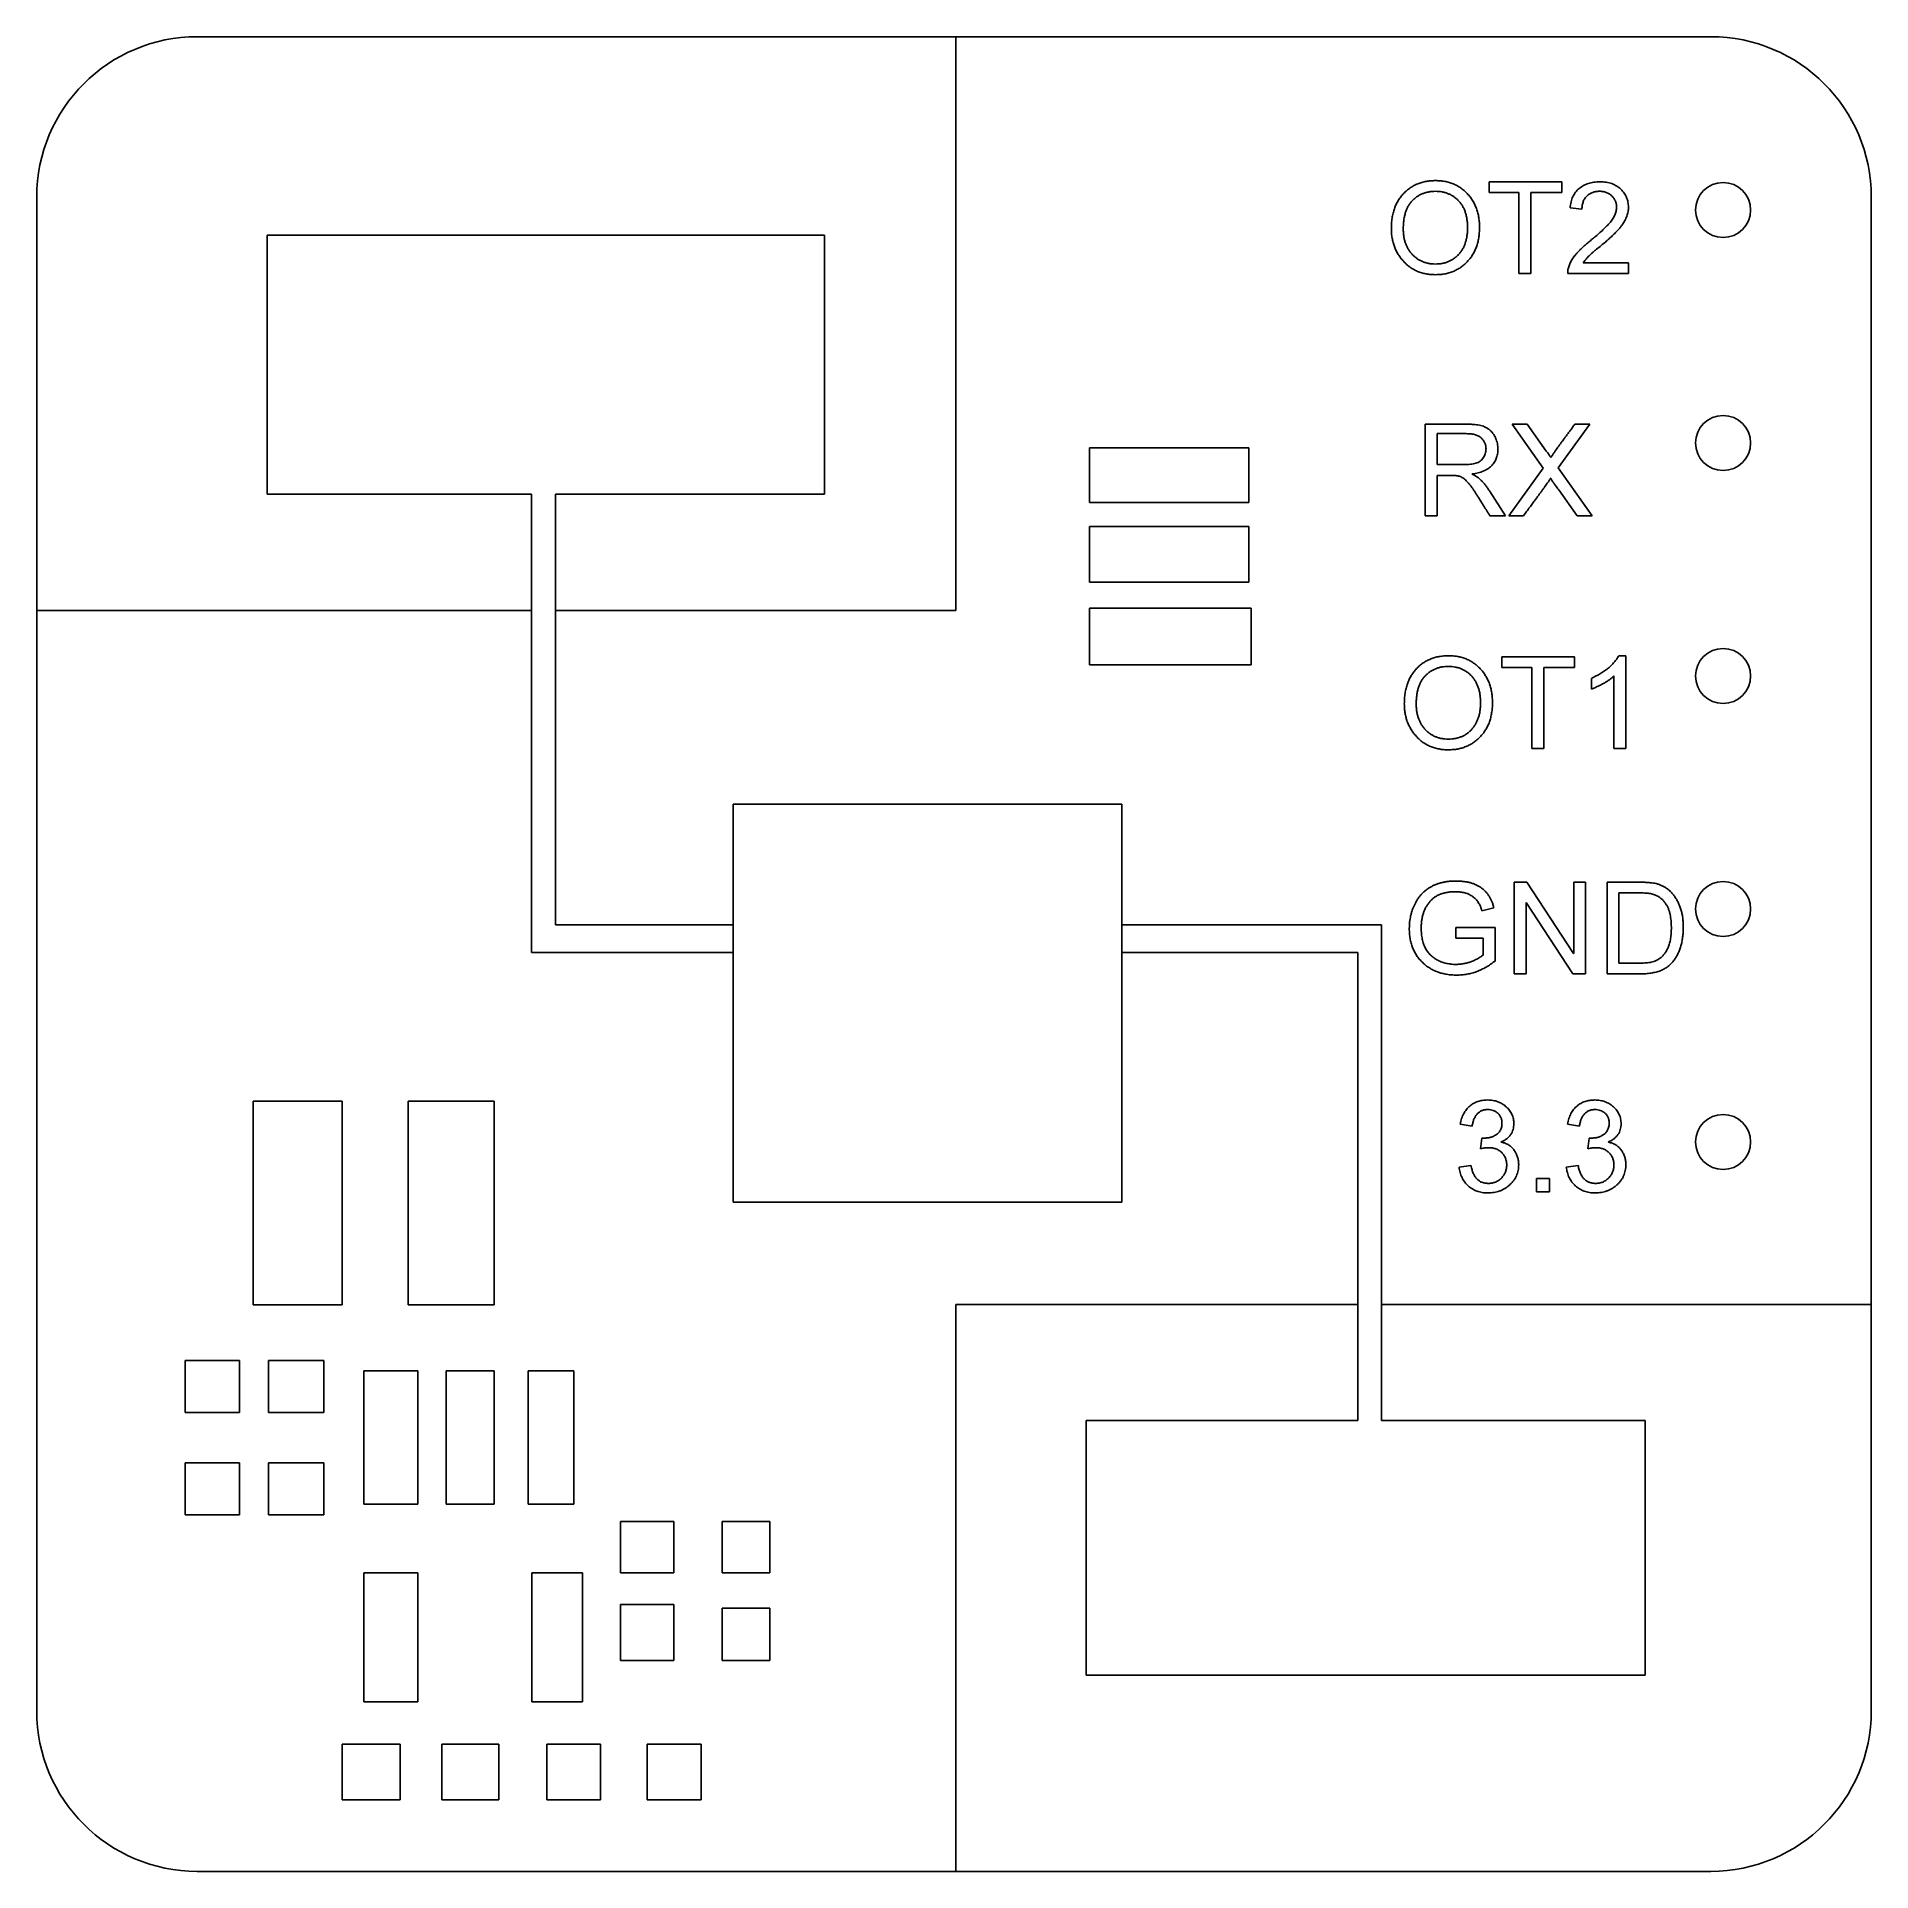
# Model space of a CAD drawing. Header units: millimetres. Extents: x -88.4 to -68.4, y 24.2 to 44.2.
import ezdxf

# ---------------------------------------------------------------- set-up
doc = ezdxf.new("R2010")
doc.units = ezdxf.units.MM

msp = doc.modelspace()

# ---------------------------------------------------------------- linework, layer by layer
at = {"color": 7, "linetype": 'Continuous', "lineweight": 25}
for p, q in [((-70.133, 44.161), (-86.633, 44.161)), ((-78.364, 37.907), (-78.364, 44.161)), ((-88.383, 42.411), (-88.383, 25.911)), ((-72.55, 42.463), (-72.55, 42.58)), ((-72.55, 42.58), (-71.758, 42.58)), ((-72.225, 42.463), (-72.55, 42.463)), ((-72.225, 41.58), (-72.225, 42.463)), ((-71.758, 42.463), (-72.096, 42.463)), ((-72.096, 42.463), (-72.096, 41.58)), ((-71.758, 42.58), (-71.758, 42.463)), ((-68.383, 42.411), (-68.383, 25.911)), ((-71.537, 42.281), (-71.667, 42.295)), ((-85.871, 41.998), (-85.871, 39.174)), ((-85.871, 41.998), (-79.794, 41.998)), ((-79.794, 41.998), (-79.794, 39.174)), ((-71.524, 41.696), (-71.031, 41.696)), ((-71.031, 41.696), (-71.031, 41.58)), ((-72.096, 41.58), (-72.225, 41.58)), ((-71.031, 41.58), (-71.693, 41.58)), ((-73.245, 38.938), (-73.245, 39.938)), ((-73.245, 39.938), (-72.806, 39.938)), ((-72.798, 39.834), (-73.116, 39.834)), ((-73.116, 39.834), (-73.116, 39.496)), ((-71.96, 39.459), (-72.297, 39.938)), ((-72.297, 39.938), (-72.134, 39.938)), ((-72.134, 39.938), (-71.926, 39.643)), ((-71.453, 39.938), (-71.797, 39.462)), ((-71.614, 39.938), (-71.453, 39.938)), ((-75.168, 39.679), (-76.907, 39.679)), ((-76.907, 39.679), (-76.907, 39.083)), ((-75.168, 39.083), (-75.168, 39.679)), ((-73.116, 39.496), (-72.831, 39.496)), ((-72.336, 38.938), (-71.96, 39.459)), ((-71.797, 39.462), (-71.427, 38.938)), ((-72.964, 39.379), (-73.116, 39.379)), ((-73.116, 39.379), (-73.116, 38.938)), ((-72.734, 39.395), (-72.734, 39.392)), ((-72.545, 39.21), (-72.372, 38.938)), ((-71.878, 39.347), (-71.88, 39.347)), ((-71.591, 38.938), (-71.791, 39.22)), ((-85.871, 39.174), (-82.99, 39.174)), ((-82.99, 34.177), (-82.99, 39.174)), ((-82.728, 39.174), (-79.794, 39.174)), ((-82.728, 34.48), (-82.728, 39.174)), ((-76.907, 39.083), (-75.168, 39.083)), ((-75.168, 38.821), (-76.907, 38.821)), ((-76.907, 38.821), (-76.907, 38.215)), ((-75.168, 38.215), (-75.168, 38.821)), ((-73.116, 38.938), (-73.245, 38.938)), ((-72.372, 38.938), (-72.54, 38.938)), ((-72.176, 38.938), (-72.336, 38.938)), ((-71.427, 38.938), (-71.591, 38.938)), ((-76.907, 38.215), (-75.168, 38.215)), ((-88.383, 37.907), (-82.99, 37.907)), ((-82.728, 37.907), (-78.364, 37.907)), ((-76.907, 37.931), (-76.907, 37.312)), ((-75.142, 37.931), (-76.907, 37.931)), ((-75.142, 37.312), (-75.142, 37.931)), ((-72.409, 37.283), (-72.409, 37.4)), ((-72.409, 37.4), (-71.617, 37.4)), ((-71.617, 37.4), (-71.617, 37.283)), ((-71.136, 37.413), (-71.058, 37.413)), ((-71.058, 37.413), (-71.058, 36.4)), ((-76.907, 37.312), (-75.142, 37.312)), ((-72.084, 37.283), (-72.409, 37.283)), ((-72.084, 36.4), (-72.084, 37.283)), ((-71.954, 37.283), (-71.954, 36.4)), ((-71.617, 37.283), (-71.954, 37.283)), ((-71.435, 37.05), (-71.435, 37.166)), ((-71.188, 36.4), (-71.188, 37.192)), ((-71.954, 36.4), (-72.084, 36.4)), ((-71.058, 36.4), (-71.188, 36.4)), ((-80.792, 35.795), (-80.792, 31.455)), ((-76.553, 35.795), (-80.792, 35.795)), ((-76.553, 31.455), (-76.553, 35.795)), ((-72.277, 33.944), (-72.277, 34.944)), ((-72.277, 34.944), (-72.137, 34.944)), ((-72.137, 34.944), (-71.63, 34.165)), ((-71.627, 34.165), (-71.627, 34.944)), ((-71.627, 34.944), (-71.497, 34.944)), ((-71.497, 34.944), (-71.497, 33.944)), ((-71.264, 34.944), (-70.917, 34.944)), ((-71.264, 33.944), (-71.264, 34.944)), ((-70.919, 34.827), (-71.134, 34.827)), ((-71.134, 34.827), (-71.134, 34.061)), ((-72.497, 34.665), (-72.627, 34.633)), ((-72.144, 34.724), (-72.147, 34.724)), ((-72.147, 34.724), (-72.147, 33.944)), ((-71.637, 33.944), (-72.144, 34.724)), ((-82.728, 34.48), (-80.792, 34.48)), ((-76.553, 34.48), (-73.721, 34.48)), ((-73.721, 29.074), (-73.721, 34.48)), ((-72.913, 34.334), (-72.913, 34.451)), ((-72.913, 34.451), (-72.485, 34.451)), ((-72.485, 34.451), (-72.485, 34.085)), ((-72.614, 34.334), (-72.913, 34.334)), ((-72.614, 34.15), (-72.614, 34.334)), ((-80.792, 34.177), (-82.99, 34.177)), ((-73.979, 34.177), (-76.553, 34.177)), ((-73.979, 29.074), (-73.979, 34.177)), ((-71.63, 34.165), (-71.627, 34.165)), ((-71.134, 34.061), (-70.914, 34.061)), ((-72.147, 33.944), (-72.277, 33.944)), ((-71.497, 33.944), (-71.637, 33.944)), ((-70.902, 33.944), (-71.264, 33.944)), ((-85.054, 32.558), (-86.023, 32.558)), ((-86.023, 32.558), (-86.023, 30.336)), ((-85.054, 30.336), (-85.054, 32.558)), ((-83.394, 32.558), (-84.335, 32.558)), ((-84.335, 32.558), (-84.335, 30.336)), ((-83.394, 30.336), (-83.394, 32.558)), ((-72.734, 32.284), (-72.864, 32.307)), ((-71.565, 32.284), (-71.695, 32.307)), ((-72.643, 32.037), (-72.629, 32.154)), ((-72.417, 32.113), (-72.417, 32.11)), ((-71.474, 32.037), (-71.46, 32.154)), ((-71.248, 32.113), (-71.248, 32.11)), ((-72.877, 31.838), (-72.747, 31.855)), ((-71.708, 31.838), (-71.578, 31.855)), ((-72.033, 31.57), (-72.033, 31.713)), ((-72.033, 31.713), (-71.89, 31.713)), ((-71.89, 31.713), (-71.89, 31.57)), ((-80.792, 31.455), (-76.553, 31.455)), ((-71.89, 31.57), (-72.033, 31.57)), ((-86.023, 30.336), (-85.054, 30.336)), ((-84.335, 30.336), (-83.394, 30.336)), ((-78.364, 30.341), (-78.364, 24.161)), ((-73.979, 30.341), (-78.364, 30.341)), ((-68.383, 30.341), (-73.721, 30.341)), ((-86.766, 29.729), (-86.766, 29.163)), ((-86.172, 29.729), (-86.766, 29.729)), ((-86.172, 29.163), (-86.172, 29.729)), ((-85.252, 29.729), (-85.857, 29.729)), ((-85.857, 29.729), (-85.857, 29.163)), ((-85.252, 29.163), (-85.252, 29.729)), ((-84.229, 29.619), (-84.818, 29.619)), ((-84.818, 29.619), (-84.818, 28.165)), ((-84.229, 28.165), (-84.229, 29.619)), ((-83.394, 29.619), (-83.918, 29.619)), ((-83.918, 29.619), (-83.918, 28.165)), ((-83.394, 28.165), (-83.394, 29.619)), ((-82.529, 29.619), (-83.026, 29.619)), ((-83.026, 29.619), (-83.026, 28.165)), ((-82.529, 28.165), (-82.529, 29.619)), ((-86.766, 29.163), (-86.172, 29.163)), ((-85.857, 29.163), (-85.252, 29.163)), ((-76.943, 29.074), (-76.943, 26.301)), ((-76.943, 29.074), (-73.979, 29.074)), ((-73.721, 29.074), (-70.849, 29.074)), ((-70.849, 29.074), (-70.849, 26.301)), ((-86.172, 28.616), (-86.766, 28.616)), ((-86.766, 28.616), (-86.766, 28.047)), ((-86.172, 28.047), (-86.172, 28.616)), ((-85.252, 28.616), (-85.857, 28.616)), ((-85.857, 28.616), (-85.857, 28.047)), ((-85.252, 28.047), (-85.252, 28.616)), ((-86.766, 28.047), (-86.172, 28.047)), ((-85.857, 28.047), (-85.252, 28.047)), ((-84.818, 28.165), (-84.229, 28.165)), ((-83.918, 28.165), (-83.394, 28.165)), ((-83.026, 28.165), (-82.529, 28.165)), ((-81.437, 27.976), (-82.018, 27.976)), ((-82.018, 27.976), (-82.018, 27.415)), ((-81.437, 27.415), (-81.437, 27.976)), ((-80.389, 27.976), (-80.91, 27.976)), ((-80.91, 27.976), (-80.91, 27.415)), ((-80.389, 27.415), (-80.389, 27.976)), ((-84.229, 27.415), (-84.818, 27.415)), ((-84.818, 27.415), (-84.818, 26.008)), ((-84.229, 26.008), (-84.229, 27.415)), ((-82.431, 27.415), (-82.985, 27.415)), ((-82.985, 27.415), (-82.985, 26.008)), ((-82.431, 26.008), (-82.431, 27.415)), ((-82.018, 27.415), (-81.437, 27.415)), ((-80.91, 27.415), (-80.389, 27.415)), ((-81.437, 27.07), (-82.018, 27.07)), ((-82.018, 27.07), (-82.018, 26.461)), ((-81.437, 26.461), (-81.437, 27.07)), ((-80.389, 27.029), (-80.91, 27.029)), ((-80.91, 27.029), (-80.91, 26.461)), ((-80.389, 26.461), (-80.389, 27.029)), ((-82.018, 26.461), (-81.437, 26.461)), ((-80.91, 26.461), (-80.389, 26.461)), ((-76.943, 26.301), (-70.849, 26.301)), ((-84.818, 26.008), (-84.229, 26.008)), ((-82.985, 26.008), (-82.431, 26.008)), ((-85.054, 25.549), (-85.054, 24.94)), ((-84.419, 25.549), (-85.054, 25.549)), ((-84.419, 24.94), (-84.419, 25.549)), ((-83.344, 25.549), (-83.966, 25.549)), ((-83.966, 25.549), (-83.966, 24.94)), ((-83.344, 24.94), (-83.344, 25.549)), ((-82.235, 25.549), (-82.823, 25.549)), ((-82.823, 25.549), (-82.823, 24.94)), ((-82.235, 24.94), (-82.235, 25.549)), ((-81.728, 25.549), (-81.728, 24.94)), ((-81.139, 25.549), (-81.728, 25.549)), ((-81.139, 24.94), (-81.139, 25.549)), ((-85.054, 24.94), (-84.419, 24.94)), ((-83.966, 24.94), (-83.344, 24.94)), ((-82.823, 24.94), (-82.235, 24.94)), ((-81.728, 24.94), (-81.139, 24.94)), ((-86.633, 24.161), (-70.133, 24.161))]:
    msp.add_line(p, q, dxfattribs=at)
for centre in [(-69.999, 42.272), (-69.999, 39.732), (-69.999, 37.192), (-69.999, 34.652), (-69.999, 32.112)]:
    msp.add_circle(centre, 0.3, dxfattribs=at)
for centre, start, end in [((-86.633, 42.411), 90, 180), ((-70.133, 42.411), 0, 90), ((-86.633, 25.911), 180, 270), ((-70.133, 25.911), 270, 0)]:
    msp.add_arc(centre, 1.75, start, end, dxfattribs=at)
for points, knots in [([(-73.615, 42.067), (-73.615, 42.087), (-73.614, 42.126), (-73.608, 42.182), (-73.597, 42.236), (-73.583, 42.286), (-73.564, 42.332), (-73.541, 42.376), (-73.513, 42.416), (-73.482, 42.453), (-73.447, 42.485), (-73.41, 42.514), (-73.37, 42.539), (-73.327, 42.558), (-73.282, 42.574), (-73.235, 42.585), (-73.185, 42.591), (-73.151, 42.592), (-73.134, 42.593)], [0, 0, 0, 0, 0.074037, 0.144428, 0.211637, 0.276125, 0.338544, 0.399437, 0.459605, 0.519785, 0.579272, 0.637814, 0.695505, 0.753465, 0.812484, 0.87264, 0.935038, 1, 1, 1, 1]), ([(-73.132, 42.476), (-73.145, 42.475), (-73.169, 42.475), (-73.206, 42.47), (-73.24, 42.462), (-73.273, 42.451), (-73.304, 42.437), (-73.333, 42.419), (-73.361, 42.399), (-73.386, 42.375), (-73.41, 42.348), (-73.43, 42.317), (-73.447, 42.284), (-73.461, 42.246), (-73.472, 42.206), (-73.48, 42.162), (-73.484, 42.114), (-73.485, 42.082), (-73.485, 42.065)], [0, 0, 0, 0, 0.061495, 0.120451, 0.177741, 0.23352, 0.288935, 0.344168, 0.399858, 0.456896, 0.514973, 0.574063, 0.635665, 0.70015, 0.768259, 0.840702, 0.91771, 1, 1, 1, 1]), ([(-73.134, 42.593), (-73.116, 42.592), (-73.083, 42.591), (-73.033, 42.584), (-72.986, 42.574), (-72.942, 42.558), (-72.899, 42.538), (-72.86, 42.514), (-72.822, 42.485), (-72.788, 42.452), (-72.756, 42.415), (-72.729, 42.375), (-72.706, 42.332), (-72.687, 42.287), (-72.672, 42.239), (-72.661, 42.188), (-72.655, 42.134), (-72.654, 42.097), (-72.654, 42.078)], [0, 0, 0, 0, 0.065264, 0.127961, 0.188859, 0.248124, 0.306916, 0.365692, 0.425153, 0.485797, 0.546969, 0.607852, 0.668843, 0.730965, 0.79455, 0.8601, 0.92859, 1, 1, 1, 1]), ([(-72.784, 42.078), (-72.784, 42.094), (-72.785, 42.124), (-72.79, 42.168), (-72.797, 42.209), (-72.808, 42.247), (-72.822, 42.283), (-72.839, 42.316), (-72.859, 42.346), (-72.883, 42.373), (-72.908, 42.397), (-72.935, 42.418), (-72.964, 42.436), (-72.995, 42.45), (-73.027, 42.462), (-73.061, 42.47), (-73.096, 42.475), (-73.12, 42.475), (-73.132, 42.476)], [0, 0, 0, 0, 0.078037, 0.151676, 0.221676, 0.288198, 0.352262, 0.414107, 0.474464, 0.534601, 0.593625, 0.651184, 0.707789, 0.764307, 0.821075, 0.878816, 0.938298, 1, 1, 1, 1]), ([(-71.667, 42.295), (-71.666, 42.306), (-71.664, 42.328), (-71.657, 42.36), (-71.648, 42.389), (-71.637, 42.417), (-71.623, 42.443), (-71.607, 42.466), (-71.588, 42.488), (-71.567, 42.507), (-71.544, 42.524), (-71.52, 42.539), (-71.494, 42.551), (-71.467, 42.562), (-71.438, 42.57), (-71.407, 42.575), (-71.376, 42.579), (-71.354, 42.579), (-71.343, 42.58)], [0, 0, 0, 0, 0.070085, 0.137236, 0.201132, 0.26315, 0.322954, 0.382026, 0.440615, 0.499701, 0.559325, 0.618554, 0.678147, 0.738605, 0.8007, 0.864629, 0.930799, 1, 1, 1, 1]), ([(-71.346, 42.476), (-71.352, 42.476), (-71.365, 42.475), (-71.384, 42.473), (-71.403, 42.469), (-71.42, 42.464), (-71.437, 42.457), (-71.453, 42.448), (-71.468, 42.438), (-71.482, 42.427), (-71.495, 42.414), (-71.506, 42.399), (-71.516, 42.383), (-71.523, 42.366), (-71.529, 42.347), (-71.534, 42.326), (-71.537, 42.304), (-71.537, 42.289), (-71.537, 42.281)], [0, 0, 0, 0, 0.064488, 0.126062, 0.186541, 0.245613, 0.303978, 0.361647, 0.420002, 0.478942, 0.537989, 0.597039, 0.657479, 0.719297, 0.784173, 0.852137, 0.92366, 1, 1, 1, 1]), ([(-71.161, 42.303), (-71.161, 42.309), (-71.161, 42.321), (-71.163, 42.339), (-71.167, 42.356), (-71.173, 42.371), (-71.181, 42.387), (-71.19, 42.401), (-71.201, 42.415), (-71.213, 42.427), (-71.226, 42.438), (-71.241, 42.448), (-71.256, 42.457), (-71.273, 42.464), (-71.29, 42.469), (-71.308, 42.473), (-71.326, 42.475), (-71.339, 42.476), (-71.346, 42.476)], [0, 0, 0, 0, 0.0644848, 0.1273482, 0.1877637, 0.2473294, 0.3062334, 0.3664025, 0.426546, 0.4888033, 0.5513071, 0.6130563, 0.6745852, 0.7368055, 0.7997463, 0.8641874, 0.9305092, 1, 1, 1, 1]), ([(-71.343, 42.58), (-71.331, 42.579), (-71.307, 42.579), (-71.274, 42.575), (-71.242, 42.569), (-71.212, 42.56), (-71.184, 42.548), (-71.158, 42.534), (-71.134, 42.518), (-71.113, 42.499), (-71.094, 42.478), (-71.077, 42.456), (-71.063, 42.433), (-71.051, 42.409), (-71.042, 42.384), (-71.035, 42.357), (-71.031, 42.33), (-71.031, 42.312), (-71.031, 42.302)], [0, 0, 0, 0, 0.076662, 0.148987, 0.21826, 0.284681, 0.348513, 0.410697, 0.472296, 0.533623, 0.594277, 0.652895, 0.710208, 0.767123, 0.824078, 0.88119, 0.939775, 1, 1, 1, 1]), ([(-71.412, 41.965), (-71.396, 41.978), (-71.364, 42.004), (-71.319, 42.045), (-71.276, 42.087), (-71.243, 42.122), (-71.219, 42.151), (-71.203, 42.172), (-71.19, 42.194), (-71.179, 42.216), (-71.171, 42.238), (-71.165, 42.259), (-71.161, 42.281), (-71.161, 42.296), (-71.161, 42.303)], [0, 0, 0, 0, 0.143947, 0.28452, 0.420927, 0.554781, 0.619129, 0.680324, 0.738559, 0.793914, 0.847435, 0.899339, 0.949944, 1, 1, 1, 1]), ([(-71.031, 42.302), (-71.031, 42.294), (-71.031, 42.278), (-71.035, 42.254), (-71.04, 42.23), (-71.048, 42.205), (-71.058, 42.181), (-71.07, 42.156), (-71.084, 42.132), (-71.1, 42.107), (-71.12, 42.081), (-71.144, 42.053), (-71.173, 42.024), (-71.205, 41.992), (-71.242, 41.958), (-71.283, 41.922), (-71.328, 41.884), (-71.36, 41.858), (-71.377, 41.845)], [0, 0, 0, 0, 0.040455, 0.081582, 0.123379, 0.166494, 0.210763, 0.256566, 0.304152, 0.353837, 0.408095, 0.469805, 0.538854, 0.615392, 0.699979, 0.7922, 0.892368, 1, 1, 1, 1]), ([(-73.134, 41.567), (-73.151, 41.567), (-73.186, 41.568), (-73.236, 41.575), (-73.284, 41.586), (-73.33, 41.602), (-73.372, 41.623), (-73.412, 41.648), (-73.449, 41.678), (-73.484, 41.712), (-73.514, 41.749), (-73.541, 41.788), (-73.564, 41.83), (-73.583, 41.874), (-73.597, 41.919), (-73.607, 41.967), (-73.614, 42.016), (-73.615, 42.05), (-73.615, 42.067)], [0, 0, 0, 0, 0.068096, 0.133348, 0.196322, 0.257414, 0.317923, 0.378242, 0.439064, 0.501367, 0.563746, 0.624913, 0.685578, 0.746196, 0.807451, 0.86988, 0.933737, 1, 1, 1, 1]), ([(-73.485, 42.065), (-73.485, 42.051), (-73.484, 42.024), (-73.48, 41.984), (-73.472, 41.946), (-73.462, 41.911), (-73.448, 41.877), (-73.431, 41.845), (-73.411, 41.816), (-73.388, 41.788), (-73.363, 41.764), (-73.336, 41.742), (-73.307, 41.724), (-73.276, 41.709), (-73.243, 41.698), (-73.209, 41.689), (-73.172, 41.684), (-73.148, 41.684), (-73.135, 41.683)], [0, 0, 0, 0, 0.071533, 0.139956, 0.205808, 0.269463, 0.331689, 0.392831, 0.453853, 0.515015, 0.575668, 0.635026, 0.69346, 0.752254, 0.811476, 0.872112, 0.934738, 1, 1, 1, 1]), ([(-73.135, 41.683), (-73.122, 41.684), (-73.097, 41.684), (-73.061, 41.689), (-73.026, 41.697), (-72.994, 41.709), (-72.963, 41.724), (-72.933, 41.742), (-72.906, 41.763), (-72.881, 41.787), (-72.858, 41.815), (-72.838, 41.845), (-72.822, 41.878), (-72.808, 41.913), (-72.797, 41.951), (-72.79, 41.991), (-72.785, 42.034), (-72.784, 42.063), (-72.784, 42.078)], [0, 0, 0, 0, 0.064079, 0.12558, 0.18472, 0.242881, 0.299849, 0.357027, 0.414732, 0.473493, 0.533227, 0.593674, 0.654898, 0.717882, 0.783415, 0.852072, 0.924012, 1, 1, 1, 1]), ([(-72.654, 42.078), (-72.654, 42.059), (-72.655, 42.023), (-72.662, 41.969), (-72.672, 41.918), (-72.687, 41.87), (-72.706, 41.825), (-72.729, 41.783), (-72.757, 41.743), (-72.788, 41.707), (-72.823, 41.674), (-72.86, 41.645), (-72.9, 41.621), (-72.942, 41.601), (-72.987, 41.585), (-73.034, 41.574), (-73.083, 41.568), (-73.116, 41.567), (-73.134, 41.567)], [0, 0, 0, 0, 0.071384, 0.139871, 0.20538, 0.268924, 0.330774, 0.391859, 0.452728, 0.514071, 0.574921, 0.634417, 0.693249, 0.752122, 0.811578, 0.872171, 0.934782, 1, 1, 1, 1]), ([(-71.693, 41.58), (-71.693, 41.587), (-71.692, 41.601), (-71.69, 41.622), (-71.685, 41.643), (-71.678, 41.664), (-71.67, 41.685), (-71.66, 41.707), (-71.647, 41.728), (-71.634, 41.75), (-71.617, 41.772), (-71.597, 41.796), (-71.574, 41.821), (-71.548, 41.847), (-71.519, 41.875), (-71.486, 41.904), (-71.45, 41.934), (-71.425, 41.954), (-71.412, 41.965)], [0, 0, 0, 0, 0.042477, 0.08565, 0.129524, 0.174739, 0.220787, 0.268692, 0.318506, 0.370382, 0.42632, 0.488607, 0.55713, 0.632277, 0.714149, 0.802849, 0.897837, 1, 1, 1, 1]), ([(-71.377, 41.845), (-71.385, 41.838), (-71.402, 41.824), (-71.426, 41.803), (-71.448, 41.784), (-71.468, 41.765), (-71.485, 41.747), (-71.5, 41.729), (-71.513, 41.713), (-71.521, 41.702), (-71.524, 41.696)], [0, 0, 0, 0, 0.160798, 0.31022, 0.449838, 0.579748, 0.698723, 0.809036, 0.908834, 1, 1, 1, 1]), ([(-72.806, 39.938), (-72.792, 39.937), (-72.764, 39.937), (-72.725, 39.935), (-72.689, 39.932), (-72.656, 39.927), (-72.626, 39.919), (-72.598, 39.909), (-72.572, 39.895), (-72.548, 39.878), (-72.526, 39.858), (-72.507, 39.836), (-72.491, 39.811), (-72.478, 39.784), (-72.467, 39.755), (-72.459, 39.726), (-72.454, 39.695), (-72.454, 39.675), (-72.453, 39.664)], [0, 0, 0, 0, 0.084552, 0.161651, 0.232262, 0.296143, 0.355439, 0.413597, 0.470773, 0.52826, 0.58558, 0.643006, 0.700577, 0.760038, 0.819822, 0.879416, 0.939193, 1, 1, 1, 1]), ([(-72.583, 39.666), (-72.583, 39.672), (-72.584, 39.683), (-72.586, 39.7), (-72.59, 39.716), (-72.595, 39.731), (-72.602, 39.746), (-72.611, 39.759), (-72.622, 39.773), (-72.633, 39.785), (-72.647, 39.797), (-72.662, 39.807), (-72.68, 39.815), (-72.7, 39.822), (-72.722, 39.827), (-72.745, 39.831), (-72.771, 39.833), (-72.789, 39.834), (-72.798, 39.834)], [0, 0, 0, 0, 0.055303, 0.109712, 0.162029, 0.21445, 0.266219, 0.319686, 0.373095, 0.428928, 0.486353, 0.54582, 0.609352, 0.676326, 0.74874, 0.82669, 0.909867, 1, 1, 1, 1]), ([(-71.877, 39.574), (-71.875, 39.576), (-71.872, 39.581), (-71.867, 39.59), (-71.859, 39.601), (-71.85, 39.614), (-71.84, 39.629), (-71.827, 39.646), (-71.813, 39.666), (-71.798, 39.687), (-71.781, 39.711), (-71.762, 39.737), (-71.741, 39.765), (-71.719, 39.796), (-71.695, 39.828), (-71.669, 39.863), (-71.642, 39.899), (-71.623, 39.925), (-71.614, 39.938)], [0, 0, 0, 0, 0.016819, 0.0400089, 0.0693393, 0.1044391, 0.145684, 0.1929667, 0.2467638, 0.3059739, 0.3716972, 0.4432012, 0.520487, 0.6045514, 0.6940353, 0.7900293, 0.8918066, 1, 1, 1, 1]), ([(-72.831, 39.496), (-72.817, 39.496), (-72.791, 39.497), (-72.755, 39.499), (-72.723, 39.504), (-72.695, 39.51), (-72.67, 39.52), (-72.648, 39.533), (-72.629, 39.549), (-72.613, 39.569), (-72.6, 39.591), (-72.59, 39.615), (-72.584, 39.64), (-72.583, 39.658), (-72.583, 39.666)], [0, 0, 0, 0, 0.119215, 0.226264, 0.320347, 0.40261, 0.477704, 0.550816, 0.623553, 0.698563, 0.77432, 0.848531, 0.923327, 1, 1, 1, 1]), ([(-72.453, 39.664), (-72.453, 39.655), (-72.454, 39.637), (-72.457, 39.611), (-72.463, 39.586), (-72.471, 39.562), (-72.481, 39.54), (-72.493, 39.519), (-72.508, 39.499), (-72.525, 39.482), (-72.543, 39.465), (-72.565, 39.45), (-72.588, 39.437), (-72.613, 39.425), (-72.64, 39.415), (-72.669, 39.407), (-72.701, 39.4), (-72.722, 39.396), (-72.734, 39.395)], [0, 0, 0, 0, 0.064012, 0.125213, 0.184445, 0.241563, 0.297774, 0.353676, 0.409838, 0.466736, 0.524745, 0.584127, 0.645851, 0.709815, 0.777088, 0.847642, 0.921822, 1, 1, 1, 1]), ([(-71.926, 39.643), (-71.92, 39.636), (-71.91, 39.624), (-71.897, 39.606), (-71.886, 39.589), (-71.88, 39.579), (-71.877, 39.574)], [0, 0, 0, 0, 0.295862, 0.562483, 0.796379, 1, 1, 1, 1]), ([(-72.54, 38.938), (-72.546, 38.947), (-72.558, 38.966), (-72.575, 38.993), (-72.591, 39.019), (-72.606, 39.044), (-72.621, 39.067), (-72.635, 39.088), (-72.647, 39.109), (-72.659, 39.127), (-72.67, 39.145), (-72.68, 39.161), (-72.689, 39.175), (-72.698, 39.188), (-72.705, 39.2), (-72.712, 39.211), (-72.718, 39.219), (-72.727, 39.234), (-72.741, 39.253), (-72.759, 39.277), (-72.778, 39.299), (-72.797, 39.32), (-72.817, 39.337), (-72.835, 39.351), (-72.854, 39.362), (-72.872, 39.369), (-72.892, 39.374), (-72.913, 39.377), (-72.938, 39.379), (-72.955, 39.379), (-72.964, 39.379)], [0, 0, 0, 0, 0.052584, 0.102532, 0.150044, 0.194854, 0.237295, 0.276766, 0.313802, 0.348469, 0.380166, 0.409595, 0.43632, 0.460416, 0.482071, 0.501022, 0.517347, 0.531229, 0.580301, 0.627455, 0.672761, 0.716394, 0.757174, 0.793372, 0.826363, 0.855764, 0.885539, 0.919593, 0.957496, 1, 1, 1, 1]), ([(-72.734, 39.392), (-72.725, 39.388), (-72.708, 39.38), (-72.683, 39.364), (-72.659, 39.346), (-72.635, 39.324), (-72.612, 39.3), (-72.589, 39.273), (-72.567, 39.243), (-72.553, 39.221), (-72.545, 39.21)], [0, 0, 0, 0, 0.105239, 0.214408, 0.328864, 0.448974, 0.57541, 0.708841, 0.850185, 1, 1, 1, 1]), ([(-71.88, 39.347), (-71.881, 39.346), (-71.882, 39.343), (-71.886, 39.337), (-71.891, 39.328), (-71.899, 39.316), (-71.91, 39.301), (-71.923, 39.283), (-71.938, 39.262), (-71.955, 39.237), (-71.975, 39.21), (-71.997, 39.18), (-72.021, 39.147), (-72.047, 39.111), (-72.076, 39.072), (-72.108, 39.03), (-72.141, 38.985), (-72.164, 38.954), (-72.176, 38.938)], [0, 0, 0, 0, 0.006491, 0.019997, 0.041292, 0.069931, 0.10604, 0.149851, 0.200808, 0.259565, 0.325704, 0.399879, 0.480966, 0.569763, 0.666273, 0.769695, 0.881152, 1, 1, 1, 1]), ([(-71.791, 39.22), (-71.796, 39.228), (-71.807, 39.242), (-71.822, 39.263), (-71.835, 39.282), (-71.847, 39.298), (-71.857, 39.313), (-71.865, 39.326), (-71.872, 39.337), (-71.876, 39.344), (-71.878, 39.347)], [0, 0, 0, 0, 0.181863, 0.347869, 0.498037, 0.630207, 0.747311, 0.847905, 0.93236, 1, 1, 1, 1]), ([(-73.474, 36.888), (-73.473, 36.908), (-73.473, 36.947), (-73.466, 37.003), (-73.456, 37.056), (-73.441, 37.106), (-73.422, 37.153), (-73.399, 37.196), (-73.372, 37.237), (-73.341, 37.273), (-73.306, 37.306), (-73.269, 37.335), (-73.229, 37.359), (-73.186, 37.379), (-73.141, 37.394), (-73.094, 37.405), (-73.044, 37.412), (-73.01, 37.413), (-72.992, 37.413)], [0, 0, 0, 0, 0.074037, 0.144428, 0.211637, 0.276125, 0.338544, 0.399437, 0.459605, 0.519785, 0.579272, 0.637814, 0.695505, 0.753465, 0.812484, 0.87264, 0.935038, 1, 1, 1, 1]), ([(-72.992, 37.413), (-72.975, 37.413), (-72.941, 37.412), (-72.892, 37.405), (-72.845, 37.394), (-72.8, 37.379), (-72.758, 37.359), (-72.718, 37.334), (-72.681, 37.305), (-72.646, 37.272), (-72.615, 37.236), (-72.587, 37.196), (-72.565, 37.153), (-72.545, 37.108), (-72.531, 37.059), (-72.52, 37.008), (-72.514, 36.954), (-72.513, 36.918), (-72.513, 36.899)], [0, 0, 0, 0, 0.065264, 0.127961, 0.188859, 0.248124, 0.306916, 0.365692, 0.425153, 0.485797, 0.546969, 0.607852, 0.668843, 0.730965, 0.79455, 0.8601, 0.92859, 1, 1, 1, 1]), ([(-71.435, 37.166), (-71.417, 37.175), (-71.383, 37.191), (-71.335, 37.218), (-71.291, 37.247), (-71.251, 37.277), (-71.215, 37.309), (-71.185, 37.342), (-71.158, 37.376), (-71.143, 37.401), (-71.136, 37.413)], [0, 0, 0, 0, 0.1482821, 0.2888971, 0.4216958, 0.5480396, 0.6676239, 0.7823659, 0.8925439, 1, 1, 1, 1]), ([(-72.991, 37.296), (-73.003, 37.296), (-73.028, 37.295), (-73.064, 37.291), (-73.099, 37.283), (-73.132, 37.272), (-73.162, 37.257), (-73.192, 37.24), (-73.219, 37.219), (-73.245, 37.196), (-73.269, 37.169), (-73.289, 37.138), (-73.306, 37.104), (-73.32, 37.067), (-73.331, 37.026), (-73.338, 36.982), (-73.343, 36.935), (-73.344, 36.902), (-73.344, 36.885)], [0, 0, 0, 0, 0.061495, 0.120451, 0.177741, 0.23352, 0.288935, 0.344168, 0.399858, 0.456896, 0.514973, 0.574063, 0.635665, 0.70015, 0.768259, 0.840702, 0.91771, 1, 1, 1, 1]), ([(-72.643, 36.899), (-72.643, 36.914), (-72.644, 36.944), (-72.648, 36.988), (-72.656, 37.029), (-72.667, 37.068), (-72.681, 37.103), (-72.698, 37.136), (-72.718, 37.166), (-72.741, 37.193), (-72.767, 37.218), (-72.794, 37.239), (-72.823, 37.257), (-72.854, 37.271), (-72.886, 37.283), (-72.919, 37.29), (-72.955, 37.295), (-72.979, 37.296), (-72.991, 37.296)], [0, 0, 0, 0, 0.078037, 0.151676, 0.221676, 0.288198, 0.352262, 0.414107, 0.474464, 0.534601, 0.593625, 0.651184, 0.707789, 0.764307, 0.821075, 0.878816, 0.938298, 1, 1, 1, 1]), ([(-71.188, 37.192), (-71.196, 37.185), (-71.212, 37.171), (-71.238, 37.151), (-71.266, 37.132), (-71.296, 37.114), (-71.328, 37.097), (-71.362, 37.08), (-71.398, 37.064), (-71.422, 37.054), (-71.435, 37.05)], [0, 0, 0, 0, 0.110903, 0.224974, 0.34254, 0.464136, 0.591145, 0.722791, 0.85901, 1, 1, 1, 1]), ([(-72.992, 36.387), (-73.01, 36.388), (-73.045, 36.388), (-73.095, 36.396), (-73.143, 36.407), (-73.188, 36.423), (-73.231, 36.443), (-73.271, 36.468), (-73.308, 36.498), (-73.342, 36.532), (-73.373, 36.569), (-73.4, 36.609), (-73.423, 36.65), (-73.442, 36.694), (-73.456, 36.74), (-73.466, 36.787), (-73.473, 36.837), (-73.473, 36.871), (-73.474, 36.888)], [0, 0, 0, 0, 0.068096, 0.133348, 0.196322, 0.257414, 0.317923, 0.378242, 0.439064, 0.501367, 0.563746, 0.624913, 0.685578, 0.746196, 0.807451, 0.86988, 0.933737, 1, 1, 1, 1]), ([(-73.344, 36.885), (-73.344, 36.872), (-73.343, 36.844), (-73.339, 36.805), (-73.331, 36.767), (-73.32, 36.731), (-73.306, 36.698), (-73.29, 36.666), (-73.27, 36.636), (-73.247, 36.609), (-73.222, 36.584), (-73.195, 36.563), (-73.166, 36.545), (-73.135, 36.53), (-73.102, 36.518), (-73.068, 36.51), (-73.031, 36.505), (-73.006, 36.504), (-72.994, 36.504)], [0, 0, 0, 0, 0.071533, 0.139956, 0.205808, 0.269463, 0.331689, 0.392831, 0.453853, 0.515015, 0.575668, 0.635026, 0.69346, 0.752254, 0.811476, 0.872112, 0.934738, 1, 1, 1, 1]), ([(-72.994, 36.504), (-72.981, 36.504), (-72.956, 36.505), (-72.92, 36.51), (-72.885, 36.518), (-72.852, 36.53), (-72.821, 36.544), (-72.792, 36.562), (-72.765, 36.584), (-72.74, 36.608), (-72.717, 36.636), (-72.697, 36.666), (-72.681, 36.698), (-72.667, 36.733), (-72.656, 36.771), (-72.648, 36.811), (-72.644, 36.854), (-72.643, 36.884), (-72.643, 36.899)], [0, 0, 0, 0, 0.064079, 0.12558, 0.18472, 0.242881, 0.299849, 0.357027, 0.414732, 0.473493, 0.533227, 0.593674, 0.654898, 0.717882, 0.783415, 0.852072, 0.924012, 1, 1, 1, 1]), ([(-72.513, 36.899), (-72.513, 36.88), (-72.514, 36.843), (-72.521, 36.79), (-72.531, 36.739), (-72.545, 36.691), (-72.565, 36.646), (-72.588, 36.603), (-72.615, 36.564), (-72.647, 36.527), (-72.682, 36.494), (-72.719, 36.466), (-72.759, 36.441), (-72.801, 36.422), (-72.846, 36.406), (-72.892, 36.395), (-72.942, 36.389), (-72.975, 36.388), (-72.992, 36.387)], [0, 0, 0, 0, 0.071384, 0.139871, 0.20538, 0.268924, 0.330774, 0.391859, 0.452728, 0.514071, 0.574921, 0.634417, 0.693249, 0.752122, 0.811578, 0.872171, 0.934782, 1, 1, 1, 1]), ([(-73.42, 34.44), (-73.419, 34.452), (-73.419, 34.475), (-73.416, 34.509), (-73.411, 34.543), (-73.405, 34.576), (-73.397, 34.609), (-73.387, 34.641), (-73.375, 34.672), (-73.361, 34.702), (-73.346, 34.732), (-73.329, 34.76), (-73.31, 34.786), (-73.289, 34.81), (-73.267, 34.833), (-73.243, 34.854), (-73.217, 34.873), (-73.189, 34.891), (-73.16, 34.907), (-73.129, 34.92), (-73.096, 34.932), (-73.062, 34.941), (-73.027, 34.948), (-72.99, 34.953), (-72.951, 34.957), (-72.924, 34.957), (-72.911, 34.957)], [0, 0, 0, 0, 0.042626, 0.084615, 0.12613, 0.167233, 0.208149, 0.248892, 0.289745, 0.330668, 0.371442, 0.411382, 0.450576, 0.489591, 0.528479, 0.567467, 0.606756, 0.646617, 0.687069, 0.728218, 0.769978, 0.813193, 0.857452, 0.903207, 0.950688, 1, 1, 1, 1]), ([(-72.92, 34.84), (-72.935, 34.84), (-72.964, 34.84), (-73.005, 34.834), (-73.044, 34.826), (-73.081, 34.814), (-73.114, 34.798), (-73.145, 34.78), (-73.172, 34.757), (-73.197, 34.731), (-73.219, 34.703), (-73.238, 34.672), (-73.254, 34.64), (-73.267, 34.605), (-73.277, 34.568), (-73.284, 34.529), (-73.289, 34.488), (-73.289, 34.46), (-73.29, 34.445)], [0, 0, 0, 0, 0.072424, 0.140388, 0.205018, 0.266678, 0.326414, 0.384287, 0.442094, 0.500056, 0.558491, 0.616818, 0.67579, 0.736131, 0.798188, 0.862747, 0.929899, 1, 1, 1, 1]), ([(-72.627, 34.633), (-72.63, 34.641), (-72.634, 34.657), (-72.644, 34.681), (-72.655, 34.703), (-72.667, 34.723), (-72.68, 34.742), (-72.695, 34.759), (-72.711, 34.775), (-72.729, 34.788), (-72.748, 34.801), (-72.768, 34.811), (-72.79, 34.821), (-72.814, 34.828), (-72.838, 34.833), (-72.864, 34.837), (-72.892, 34.84), (-72.911, 34.84), (-72.92, 34.84)], [0, 0, 0, 0, 0.067302, 0.131577, 0.19378, 0.254032, 0.312789, 0.37054, 0.427802, 0.485104, 0.542537, 0.601488, 0.661725, 0.723763, 0.78872, 0.855949, 0.926282, 1, 1, 1, 1]), ([(-72.911, 34.957), (-72.897, 34.957), (-72.87, 34.956), (-72.83, 34.953), (-72.793, 34.947), (-72.757, 34.94), (-72.724, 34.929), (-72.693, 34.917), (-72.664, 34.902), (-72.637, 34.885), (-72.612, 34.865), (-72.589, 34.843), (-72.568, 34.819), (-72.55, 34.793), (-72.533, 34.764), (-72.519, 34.734), (-72.507, 34.7), (-72.501, 34.677), (-72.497, 34.665)], [0, 0, 0, 0, 0.075231, 0.147003, 0.215331, 0.280743, 0.343744, 0.404164, 0.463227, 0.520621, 0.577342, 0.634161, 0.691377, 0.749286, 0.808435, 0.869975, 0.93369, 1, 1, 1, 1]), ([(-70.562, 34.453), (-70.563, 34.465), (-70.563, 34.489), (-70.566, 34.525), (-70.57, 34.56), (-70.575, 34.593), (-70.584, 34.625), (-70.595, 34.656), (-70.609, 34.685), (-70.626, 34.713), (-70.645, 34.737), (-70.665, 34.759), (-70.687, 34.777), (-70.71, 34.791), (-70.734, 34.803), (-70.757, 34.812), (-70.78, 34.818), (-70.803, 34.822), (-70.828, 34.825), (-70.856, 34.826), (-70.886, 34.827), (-70.908, 34.827), (-70.919, 34.827)], [0, 0, 0, 0, 0.061357, 0.121175, 0.178908, 0.235041, 0.290058, 0.344108, 0.39777, 0.45147, 0.503915, 0.553032, 0.599725, 0.644814, 0.688229, 0.729729, 0.769222, 0.807569, 0.84788, 0.893125, 0.944046, 1, 1, 1, 1]), ([(-70.917, 34.944), (-70.902, 34.944), (-70.874, 34.944), (-70.833, 34.942), (-70.795, 34.939), (-70.76, 34.935), (-70.727, 34.929), (-70.695, 34.92), (-70.664, 34.906), (-70.633, 34.89), (-70.604, 34.871), (-70.577, 34.848), (-70.552, 34.821), (-70.528, 34.791), (-70.507, 34.759), (-70.488, 34.724), (-70.472, 34.687), (-70.458, 34.647), (-70.446, 34.603), (-70.438, 34.556), (-70.433, 34.504), (-70.433, 34.468), (-70.433, 34.45)], [0, 0, 0, 0, 0.055194, 0.106608, 0.153813, 0.197347, 0.238796, 0.280476, 0.322655, 0.36589, 0.409694, 0.454274, 0.500141, 0.547408, 0.59608, 0.645809, 0.696939, 0.749546, 0.805312, 0.865144, 0.930031, 1, 1, 1, 1]), ([(-72.902, 33.931), (-72.921, 33.932), (-72.958, 33.932), (-73.012, 33.939), (-73.064, 33.95), (-73.112, 33.965), (-73.158, 33.985), (-73.201, 34.009), (-73.241, 34.037), (-73.278, 34.07), (-73.311, 34.106), (-73.34, 34.145), (-73.365, 34.187), (-73.385, 34.232), (-73.4, 34.28), (-73.412, 34.331), (-73.418, 34.385), (-73.419, 34.421), (-73.42, 34.44)], [0, 0, 0, 0, 0.0695214, 0.1357453, 0.1996341, 0.2615442, 0.3221053, 0.3817468, 0.4415639, 0.50185, 0.5620809, 0.6214762, 0.6808383, 0.7409183, 0.8021948, 0.8654606, 0.9312223, 1, 1, 1, 1]), ([(-73.29, 34.445), (-73.29, 34.434), (-73.289, 34.413), (-73.287, 34.382), (-73.283, 34.353), (-73.279, 34.325), (-73.272, 34.298), (-73.264, 34.272), (-73.255, 34.248), (-73.244, 34.225), (-73.232, 34.204), (-73.219, 34.184), (-73.204, 34.166), (-73.187, 34.148), (-73.17, 34.132), (-73.151, 34.118), (-73.13, 34.105), (-73.109, 34.093), (-73.086, 34.082), (-73.063, 34.073), (-73.039, 34.065), (-73.015, 34.059), (-72.99, 34.054), (-72.965, 34.051), (-72.939, 34.048), (-72.922, 34.048), (-72.913, 34.048)], [0, 0, 0, 0, 0.051936, 0.102003, 0.149714, 0.195775, 0.240126, 0.282884, 0.324428, 0.364593, 0.404083, 0.442847, 0.480942, 0.519057, 0.557431, 0.595897, 0.634843, 0.674742, 0.715064, 0.755085, 0.794944, 0.835415, 0.875695, 0.916565, 0.957865, 1, 1, 1, 1]), ([(-70.914, 34.061), (-70.904, 34.061), (-70.882, 34.062), (-70.852, 34.063), (-70.823, 34.066), (-70.795, 34.069), (-70.768, 34.075), (-70.741, 34.084), (-70.714, 34.097), (-70.692, 34.111), (-70.674, 34.124), (-70.662, 34.135), (-70.65, 34.148), (-70.638, 34.162), (-70.627, 34.178), (-70.617, 34.195), (-70.607, 34.213), (-70.598, 34.233), (-70.589, 34.255), (-70.582, 34.278), (-70.576, 34.303), (-70.571, 34.33), (-70.567, 34.358), (-70.564, 34.388), (-70.563, 34.42), (-70.563, 34.441), (-70.562, 34.453)], [0, 0, 0, 0, 0.053403, 0.103865, 0.151485, 0.196281, 0.240453, 0.286921, 0.335428, 0.387072, 0.413869, 0.441823, 0.470207, 0.500144, 0.531334, 0.563924, 0.598338, 0.634101, 0.671792, 0.711756, 0.753743, 0.797971, 0.844497, 0.893799, 0.945602, 1, 1, 1, 1]), ([(-70.433, 34.45), (-70.433, 34.432), (-70.433, 34.396), (-70.439, 34.345), (-70.447, 34.296), (-70.458, 34.249), (-70.473, 34.204), (-70.491, 34.162), (-70.513, 34.123), (-70.534, 34.092), (-70.552, 34.069), (-70.567, 34.053), (-70.583, 34.038), (-70.6, 34.024), (-70.619, 34.011), (-70.639, 34), (-70.66, 33.989), (-70.682, 33.979), (-70.705, 33.971), (-70.73, 33.964), (-70.756, 33.958), (-70.783, 33.953), (-70.811, 33.949), (-70.84, 33.946), (-70.87, 33.945), (-70.891, 33.944), (-70.902, 33.944)], [0, 0, 0, 0, 0.068349, 0.1339, 0.196897, 0.257755, 0.316883, 0.374282, 0.43106, 0.487121, 0.515078, 0.542879, 0.57068, 0.598998, 0.627424, 0.656542, 0.686176, 0.716662, 0.748019, 0.780123, 0.813699, 0.848157, 0.884188, 0.921347, 0.959927, 1, 1, 1, 1]), ([(-72.913, 34.048), (-72.9, 34.048), (-72.874, 34.049), (-72.834, 34.054), (-72.796, 34.062), (-72.758, 34.073), (-72.721, 34.087), (-72.684, 34.105), (-72.649, 34.126), (-72.626, 34.142), (-72.614, 34.15)], [0, 0, 0, 0, 0.123858, 0.246581, 0.36856, 0.491028, 0.61474, 0.740403, 0.868298, 1, 1, 1, 1]), ([(-72.485, 34.085), (-72.5, 34.073), (-72.532, 34.049), (-72.582, 34.018), (-72.632, 33.991), (-72.684, 33.969), (-72.737, 33.952), (-72.791, 33.94), (-72.846, 33.933), (-72.884, 33.932), (-72.902, 33.931)], [0, 0, 0, 0, 0.132771, 0.2616705, 0.3873639, 0.5103202, 0.6322473, 0.7540654, 0.8761372, 1, 1, 1, 1]), ([(-72.864, 32.307), (-72.862, 32.317), (-72.858, 32.338), (-72.849, 32.368), (-72.839, 32.396), (-72.826, 32.422), (-72.813, 32.446), (-72.797, 32.467), (-72.78, 32.487), (-72.76, 32.504), (-72.74, 32.52), (-72.718, 32.533), (-72.695, 32.545), (-72.672, 32.553), (-72.647, 32.561), (-72.621, 32.566), (-72.595, 32.569), (-72.577, 32.569), (-72.568, 32.57)], [0, 0, 0, 0, 0.074787, 0.146633, 0.214618, 0.279675, 0.342759, 0.404109, 0.463882, 0.523619, 0.582915, 0.640879, 0.698836, 0.757273, 0.815676, 0.875558, 0.937024, 1, 1, 1, 1]), ([(-72.564, 32.466), (-72.57, 32.466), (-72.581, 32.465), (-72.597, 32.463), (-72.613, 32.459), (-72.628, 32.454), (-72.642, 32.447), (-72.655, 32.439), (-72.667, 32.43), (-72.679, 32.419), (-72.689, 32.406), (-72.699, 32.392), (-72.707, 32.377), (-72.715, 32.361), (-72.721, 32.344), (-72.726, 32.325), (-72.731, 32.305), (-72.733, 32.291), (-72.734, 32.284)], [0, 0, 0, 0, 0.061959, 0.122186, 0.17973, 0.236582, 0.29227, 0.348503, 0.404657, 0.463016, 0.522074, 0.581952, 0.644643, 0.709584, 0.777191, 0.84763, 0.921631, 1, 1, 1, 1]), ([(-72.568, 32.57), (-72.557, 32.569), (-72.538, 32.569), (-72.509, 32.565), (-72.481, 32.56), (-72.455, 32.552), (-72.429, 32.541), (-72.406, 32.528), (-72.383, 32.513), (-72.362, 32.495), (-72.343, 32.476), (-72.326, 32.456), (-72.311, 32.435), (-72.3, 32.412), (-72.29, 32.389), (-72.284, 32.364), (-72.28, 32.338), (-72.28, 32.321), (-72.279, 32.312)], [0, 0, 0, 0, 0.070235, 0.137594, 0.203089, 0.267151, 0.330048, 0.392636, 0.455731, 0.519656, 0.582935, 0.643782, 0.703219, 0.761571, 0.819735, 0.878684, 0.938235, 1, 1, 1, 1]), ([(-72.409, 32.315), (-72.409, 32.321), (-72.41, 32.332), (-72.412, 32.349), (-72.415, 32.364), (-72.42, 32.379), (-72.427, 32.392), (-72.435, 32.405), (-72.445, 32.416), (-72.459, 32.43), (-72.479, 32.444), (-72.506, 32.457), (-72.534, 32.465), (-72.554, 32.465), (-72.564, 32.466)], [0, 0, 0, 0, 0.072114, 0.140478, 0.205899, 0.26895, 0.33076, 0.392113, 0.453352, 0.515569, 0.638064, 0.757591, 0.876458, 1, 1, 1, 1]), ([(-71.695, 32.307), (-71.693, 32.317), (-71.689, 32.338), (-71.68, 32.368), (-71.67, 32.396), (-71.658, 32.422), (-71.644, 32.446), (-71.628, 32.467), (-71.611, 32.487), (-71.591, 32.504), (-71.571, 32.52), (-71.549, 32.533), (-71.527, 32.545), (-71.503, 32.553), (-71.478, 32.561), (-71.453, 32.566), (-71.426, 32.569), (-71.408, 32.569), (-71.399, 32.57)], [0, 0, 0, 0, 0.074787, 0.146633, 0.214618, 0.279675, 0.342759, 0.404109, 0.463882, 0.523619, 0.582915, 0.640879, 0.698836, 0.757273, 0.815676, 0.875558, 0.937024, 1, 1, 1, 1]), ([(-71.395, 32.466), (-71.401, 32.466), (-71.412, 32.465), (-71.428, 32.463), (-71.444, 32.459), (-71.459, 32.454), (-71.473, 32.447), (-71.486, 32.439), (-71.498, 32.43), (-71.51, 32.419), (-71.52, 32.406), (-71.53, 32.392), (-71.538, 32.377), (-71.546, 32.361), (-71.552, 32.344), (-71.557, 32.325), (-71.562, 32.305), (-71.564, 32.291), (-71.565, 32.284)], [0, 0, 0, 0, 0.061959, 0.122186, 0.17973, 0.236582, 0.29227, 0.348503, 0.404657, 0.463016, 0.522074, 0.581952, 0.644643, 0.709584, 0.777191, 0.84763, 0.921631, 1, 1, 1, 1]), ([(-71.399, 32.57), (-71.389, 32.569), (-71.369, 32.569), (-71.34, 32.565), (-71.312, 32.56), (-71.286, 32.552), (-71.261, 32.541), (-71.237, 32.528), (-71.214, 32.513), (-71.193, 32.495), (-71.174, 32.476), (-71.157, 32.456), (-71.143, 32.435), (-71.131, 32.412), (-71.122, 32.389), (-71.115, 32.364), (-71.111, 32.338), (-71.111, 32.321), (-71.111, 32.312)], [0, 0, 0, 0, 0.070235, 0.137594, 0.203089, 0.267151, 0.330048, 0.392636, 0.455731, 0.519656, 0.582935, 0.643782, 0.703219, 0.761571, 0.819735, 0.878684, 0.938235, 1, 1, 1, 1]), ([(-71.24, 32.315), (-71.241, 32.321), (-71.241, 32.332), (-71.243, 32.349), (-71.247, 32.364), (-71.252, 32.379), (-71.259, 32.392), (-71.266, 32.405), (-71.276, 32.416), (-71.291, 32.43), (-71.311, 32.444), (-71.337, 32.457), (-71.365, 32.465), (-71.385, 32.465), (-71.395, 32.466)], [0, 0, 0, 0, 0.0721144, 0.1404779, 0.2058993, 0.2689504, 0.3307597, 0.3921132, 0.4533522, 0.5155688, 0.6380641, 0.7575907, 0.8764581, 1, 1, 1, 1]), ([(-72.629, 32.154), (-72.621, 32.154), (-72.607, 32.154), (-72.587, 32.155), (-72.569, 32.156), (-72.553, 32.158), (-72.538, 32.162), (-72.522, 32.166), (-72.506, 32.173), (-72.489, 32.181), (-72.473, 32.191), (-72.457, 32.202), (-72.444, 32.216), (-72.431, 32.232), (-72.421, 32.25), (-72.414, 32.27), (-72.41, 32.292), (-72.41, 32.307), (-72.409, 32.315)], [0, 0, 0, 0, 0.074342, 0.140212, 0.198239, 0.248015, 0.296538, 0.348146, 0.40483, 0.466036, 0.528879, 0.591252, 0.654054, 0.718273, 0.783961, 0.851802, 0.922892, 1, 1, 1, 1]), ([(-72.279, 32.312), (-72.28, 32.301), (-72.281, 32.279), (-72.287, 32.248), (-72.298, 32.219), (-72.313, 32.192), (-72.333, 32.169), (-72.357, 32.147), (-72.385, 32.128), (-72.406, 32.118), (-72.417, 32.113)], [0, 0, 0, 0, 0.129948, 0.252622, 0.370257, 0.487123, 0.606052, 0.729005, 0.859775, 1, 1, 1, 1]), ([(-71.46, 32.154), (-71.453, 32.154), (-71.438, 32.154), (-71.418, 32.155), (-71.4, 32.156), (-71.384, 32.158), (-71.369, 32.162), (-71.354, 32.166), (-71.337, 32.173), (-71.321, 32.181), (-71.304, 32.191), (-71.289, 32.202), (-71.275, 32.216), (-71.263, 32.232), (-71.253, 32.25), (-71.246, 32.27), (-71.241, 32.292), (-71.241, 32.307), (-71.24, 32.315)], [0, 0, 0, 0, 0.074342, 0.140212, 0.198239, 0.248015, 0.296538, 0.348146, 0.40483, 0.466036, 0.528879, 0.591252, 0.654054, 0.718273, 0.783961, 0.851802, 0.922892, 1, 1, 1, 1]), ([(-71.111, 32.312), (-71.111, 32.301), (-71.112, 32.279), (-71.118, 32.248), (-71.129, 32.219), (-71.144, 32.192), (-71.164, 32.169), (-71.188, 32.147), (-71.216, 32.128), (-71.237, 32.118), (-71.248, 32.113)], [0, 0, 0, 0, 0.129948, 0.252622, 0.370257, 0.487123, 0.606052, 0.729005, 0.859775, 1, 1, 1, 1]), ([(-72.555, 32.05), (-72.562, 32.05), (-72.575, 32.05), (-72.596, 32.047), (-72.619, 32.043), (-72.635, 32.039), (-72.643, 32.037)], [0, 0, 0, 0, 0.212678, 0.449598, 0.711787, 1, 1, 1, 1]), ([(-72.357, 31.862), (-72.357, 31.869), (-72.358, 31.882), (-72.361, 31.901), (-72.365, 31.919), (-72.371, 31.936), (-72.379, 31.953), (-72.388, 31.968), (-72.399, 31.983), (-72.412, 31.997), (-72.426, 32.009), (-72.442, 32.021), (-72.458, 32.03), (-72.475, 32.037), (-72.494, 32.043), (-72.514, 32.047), (-72.534, 32.05), (-72.548, 32.05), (-72.555, 32.05)], [0, 0, 0, 0, 0.06497, 0.127173, 0.188391, 0.2481, 0.306767, 0.366181, 0.426197, 0.488054, 0.549995, 0.611213, 0.672592, 0.734, 0.797266, 0.862361, 0.929735, 1, 1, 1, 1]), ([(-72.417, 32.11), (-72.409, 32.108), (-72.394, 32.105), (-72.373, 32.098), (-72.353, 32.089), (-72.334, 32.079), (-72.317, 32.067), (-72.302, 32.054), (-72.288, 32.038), (-72.275, 32.021), (-72.264, 32.003), (-72.254, 31.985), (-72.246, 31.966), (-72.239, 31.947), (-72.234, 31.927), (-72.23, 31.907), (-72.228, 31.887), (-72.228, 31.873), (-72.227, 31.866)], [0, 0, 0, 0, 0.069294, 0.135808, 0.200305, 0.262881, 0.324252, 0.386163, 0.447582, 0.510862, 0.573915, 0.635387, 0.69664, 0.75668, 0.817202, 0.877251, 0.938481, 1, 1, 1, 1]), ([(-71.387, 32.05), (-71.393, 32.05), (-71.406, 32.05), (-71.427, 32.047), (-71.45, 32.043), (-71.466, 32.039), (-71.474, 32.037)], [0, 0, 0, 0, 0.212678, 0.449598, 0.711787, 1, 1, 1, 1]), ([(-71.188, 31.862), (-71.189, 31.869), (-71.189, 31.882), (-71.192, 31.901), (-71.196, 31.919), (-71.202, 31.936), (-71.21, 31.953), (-71.219, 31.968), (-71.23, 31.983), (-71.243, 31.997), (-71.257, 32.009), (-71.273, 32.021), (-71.289, 32.03), (-71.307, 32.037), (-71.325, 32.043), (-71.345, 32.047), (-71.365, 32.05), (-71.379, 32.05), (-71.387, 32.05)], [0, 0, 0, 0, 0.06497, 0.127173, 0.188391, 0.2481, 0.306767, 0.366181, 0.426197, 0.488054, 0.549995, 0.611213, 0.672592, 0.734, 0.797266, 0.862361, 0.929735, 1, 1, 1, 1]), ([(-71.248, 32.11), (-71.241, 32.108), (-71.226, 32.105), (-71.204, 32.098), (-71.184, 32.089), (-71.166, 32.079), (-71.149, 32.067), (-71.133, 32.054), (-71.119, 32.038), (-71.106, 32.021), (-71.095, 32.003), (-71.085, 31.985), (-71.077, 31.966), (-71.07, 31.947), (-71.065, 31.927), (-71.061, 31.907), (-71.059, 31.887), (-71.059, 31.873), (-71.059, 31.866)], [0, 0, 0, 0, 0.069294, 0.135808, 0.200305, 0.262881, 0.324252, 0.386163, 0.447582, 0.510862, 0.573915, 0.635387, 0.69664, 0.75668, 0.817202, 0.877251, 0.938481, 1, 1, 1, 1]), ([(-72.561, 31.557), (-72.572, 31.557), (-72.593, 31.557), (-72.624, 31.561), (-72.653, 31.567), (-72.681, 31.576), (-72.707, 31.586), (-72.732, 31.6), (-72.756, 31.615), (-72.778, 31.633), (-72.798, 31.654), (-72.816, 31.675), (-72.832, 31.699), (-72.845, 31.724), (-72.857, 31.75), (-72.866, 31.778), (-72.873, 31.808), (-72.875, 31.828), (-72.877, 31.838)], [0, 0, 0, 0, 0.068615, 0.134607, 0.198352, 0.260121, 0.321044, 0.381619, 0.441679, 0.502745, 0.563503, 0.623899, 0.683599, 0.744381, 0.805237, 0.868227, 0.932858, 1, 1, 1, 1]), ([(-72.747, 31.855), (-72.745, 31.847), (-72.742, 31.832), (-72.736, 31.81), (-72.73, 31.789), (-72.722, 31.77), (-72.713, 31.753), (-72.704, 31.737), (-72.693, 31.722), (-72.682, 31.709), (-72.67, 31.698), (-72.656, 31.688), (-72.642, 31.679), (-72.627, 31.672), (-72.611, 31.667), (-72.594, 31.663), (-72.575, 31.661), (-72.563, 31.661), (-72.557, 31.661)], [0, 0, 0, 0, 0.080713, 0.156935, 0.22874, 0.297258, 0.36284, 0.424381, 0.483457, 0.540926, 0.596885, 0.651894, 0.706716, 0.762089, 0.818292, 0.876492, 0.937094, 1, 1, 1, 1]), ([(-72.227, 31.866), (-72.228, 31.855), (-72.228, 31.833), (-72.233, 31.801), (-72.241, 31.771), (-72.252, 31.743), (-72.265, 31.715), (-72.283, 31.69), (-72.303, 31.665), (-72.326, 31.643), (-72.351, 31.623), (-72.377, 31.605), (-72.405, 31.59), (-72.434, 31.578), (-72.464, 31.568), (-72.495, 31.562), (-72.528, 31.558), (-72.55, 31.557), (-72.561, 31.557)], [0, 0, 0, 0, 0.065218, 0.128177, 0.189241, 0.249064, 0.309115, 0.369632, 0.43093, 0.494516, 0.558177, 0.620689, 0.682563, 0.744168, 0.806224, 0.869164, 0.933603, 1, 1, 1, 1]), ([(-72.557, 31.661), (-72.55, 31.661), (-72.537, 31.661), (-72.517, 31.664), (-72.498, 31.669), (-72.48, 31.675), (-72.462, 31.683), (-72.445, 31.693), (-72.43, 31.705), (-72.415, 31.719), (-72.402, 31.734), (-72.39, 31.75), (-72.38, 31.766), (-72.371, 31.784), (-72.365, 31.802), (-72.361, 31.822), (-72.358, 31.842), (-72.357, 31.855), (-72.357, 31.862)], [0, 0, 0, 0, 0.064963, 0.127835, 0.189379, 0.249923, 0.310549, 0.371916, 0.434234, 0.497888, 0.562017, 0.62446, 0.685827, 0.747032, 0.808183, 0.870827, 0.934423, 1, 1, 1, 1]), ([(-71.392, 31.557), (-71.403, 31.557), (-71.424, 31.557), (-71.455, 31.561), (-71.484, 31.567), (-71.512, 31.576), (-71.539, 31.586), (-71.563, 31.6), (-71.587, 31.615), (-71.609, 31.633), (-71.629, 31.654), (-71.647, 31.675), (-71.663, 31.699), (-71.677, 31.724), (-71.688, 31.75), (-71.697, 31.778), (-71.704, 31.808), (-71.707, 31.828), (-71.708, 31.838)], [0, 0, 0, 0, 0.068615, 0.134607, 0.198352, 0.260121, 0.321044, 0.381619, 0.441679, 0.502745, 0.563503, 0.623899, 0.683599, 0.744381, 0.805237, 0.868227, 0.932858, 1, 1, 1, 1]), ([(-71.578, 31.855), (-71.577, 31.847), (-71.574, 31.832), (-71.568, 31.81), (-71.561, 31.789), (-71.553, 31.77), (-71.545, 31.753), (-71.535, 31.737), (-71.525, 31.722), (-71.513, 31.709), (-71.501, 31.698), (-71.488, 31.688), (-71.473, 31.679), (-71.458, 31.672), (-71.442, 31.667), (-71.425, 31.663), (-71.407, 31.661), (-71.394, 31.661), (-71.388, 31.661)], [0, 0, 0, 0, 0.080713, 0.156935, 0.22874, 0.297258, 0.36284, 0.424381, 0.483457, 0.540926, 0.596885, 0.651894, 0.706716, 0.762089, 0.818292, 0.876492, 0.937094, 1, 1, 1, 1]), ([(-71.059, 31.866), (-71.059, 31.855), (-71.06, 31.833), (-71.064, 31.801), (-71.072, 31.771), (-71.083, 31.743), (-71.096, 31.715), (-71.114, 31.69), (-71.134, 31.665), (-71.157, 31.643), (-71.182, 31.623), (-71.208, 31.605), (-71.236, 31.59), (-71.265, 31.578), (-71.295, 31.568), (-71.326, 31.562), (-71.359, 31.558), (-71.381, 31.557), (-71.392, 31.557)], [0, 0, 0, 0, 0.065218, 0.128177, 0.189241, 0.249064, 0.309115, 0.369632, 0.43093, 0.494516, 0.558177, 0.620689, 0.682563, 0.744168, 0.806224, 0.869164, 0.933603, 1, 1, 1, 1]), ([(-71.388, 31.661), (-71.381, 31.661), (-71.368, 31.661), (-71.348, 31.664), (-71.329, 31.669), (-71.311, 31.675), (-71.293, 31.683), (-71.277, 31.693), (-71.261, 31.705), (-71.246, 31.719), (-71.233, 31.734), (-71.221, 31.75), (-71.211, 31.766), (-71.203, 31.784), (-71.196, 31.802), (-71.192, 31.822), (-71.189, 31.842), (-71.189, 31.855), (-71.188, 31.862)], [0, 0, 0, 0, 0.064963, 0.127835, 0.189379, 0.249923, 0.310549, 0.371916, 0.434234, 0.497888, 0.562017, 0.62446, 0.685827, 0.747032, 0.808183, 0.870827, 0.934423, 1, 1, 1, 1])]:
    msp.add_open_spline(points, degree=3, knots=knots, dxfattribs=at)

doc.saveas('drawing.dxf')
